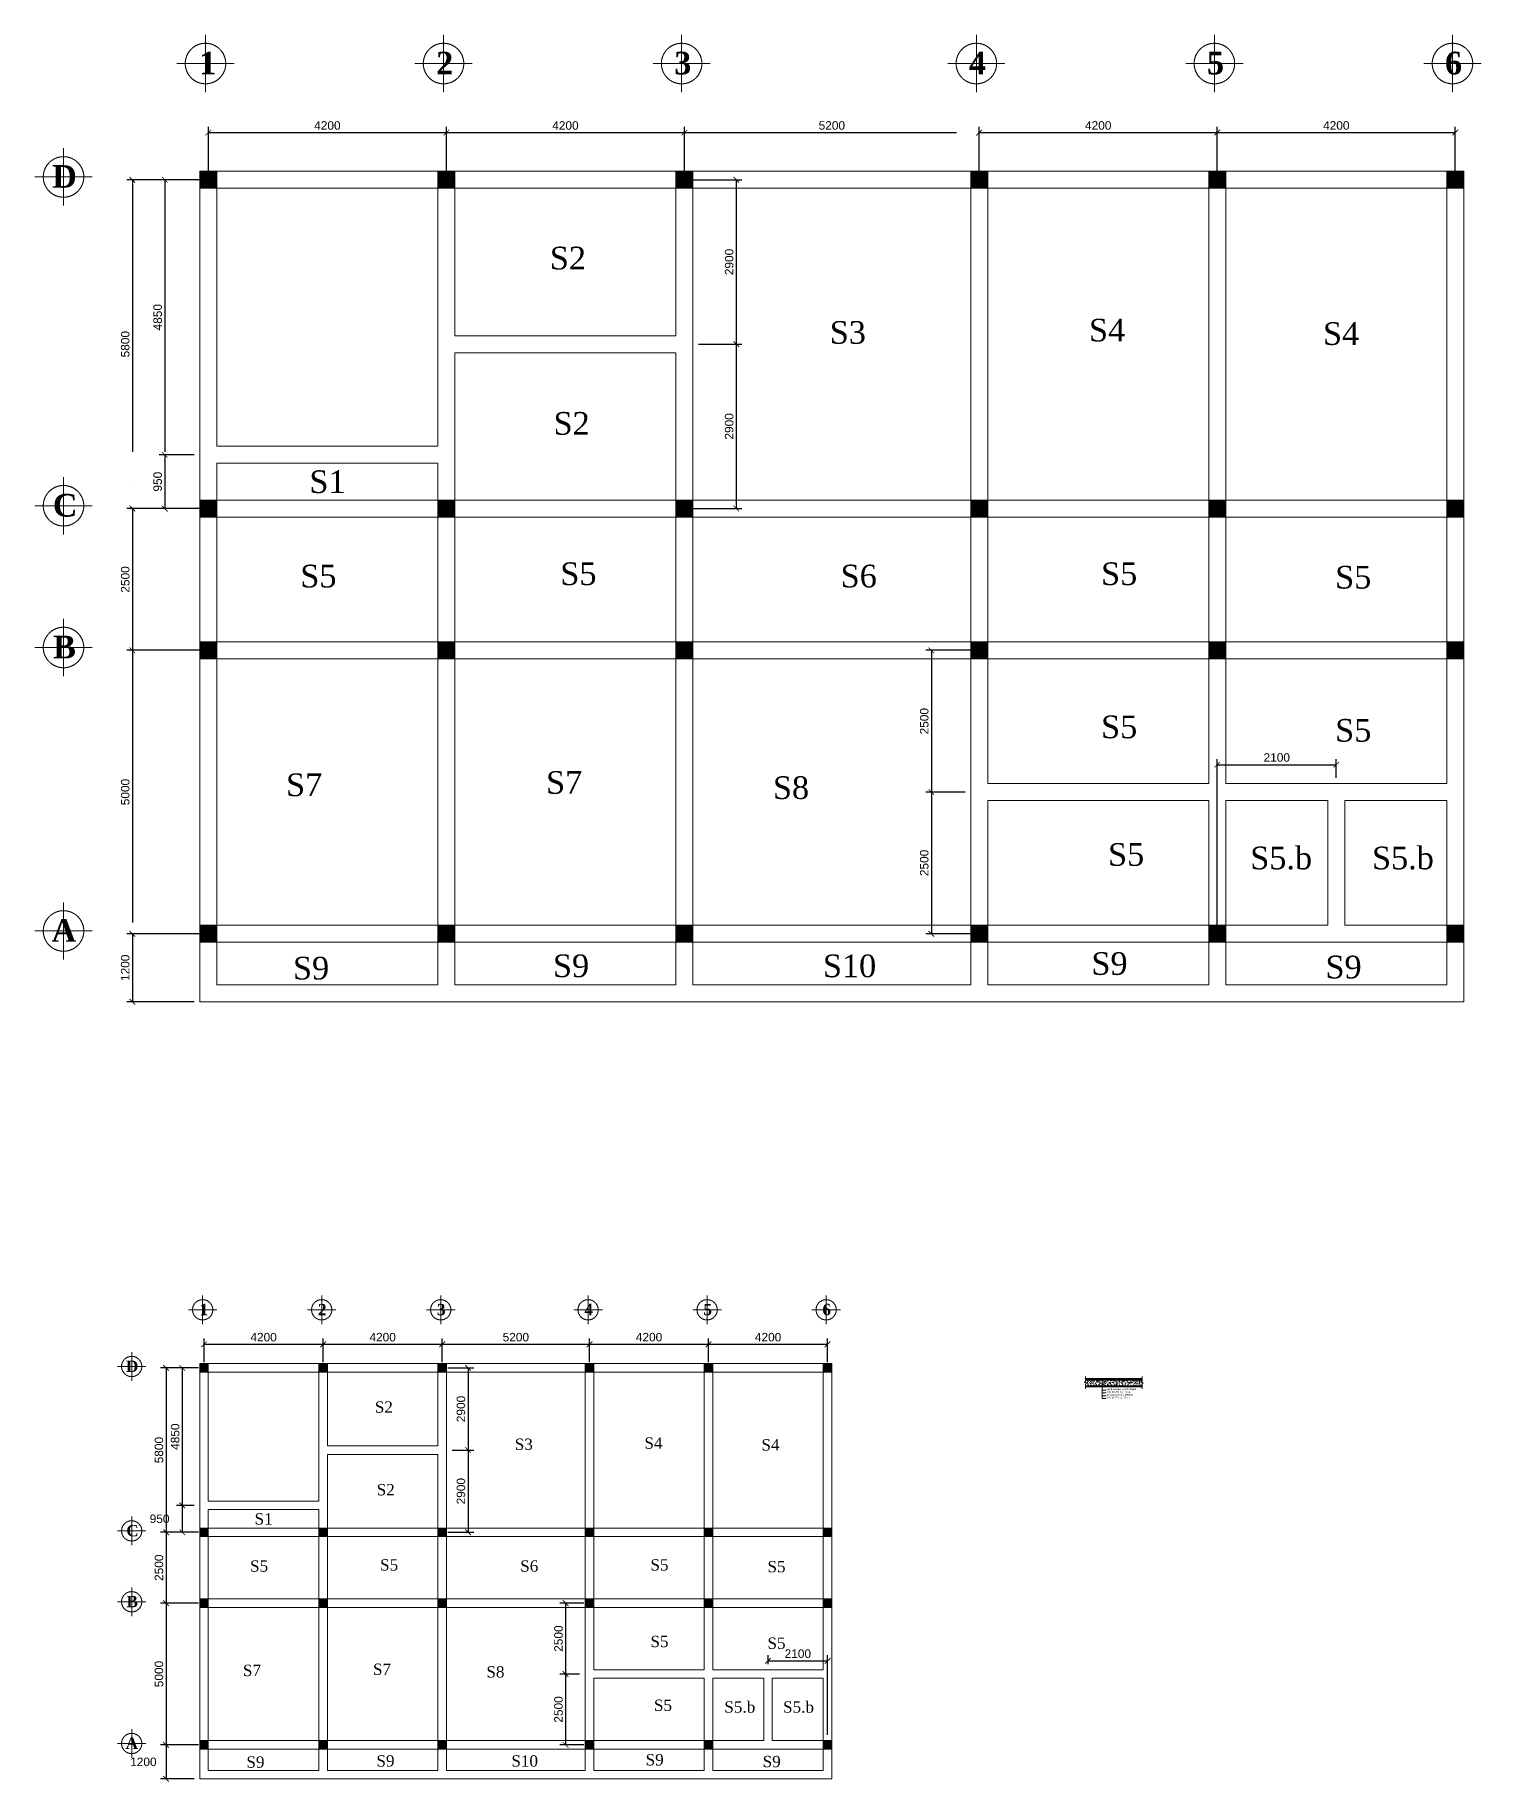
# Model space of a CAD drawing. Header units: inches. Extents: x 841 to 113868, y -38399 to 20899.
# Drawn here: x 33530 to 59043, y -10562 to 20255 of the extents above; entities that cross this region are included whole.
import ezdxf

# ---------------------------------------------------------------- set-up
doc = ezdxf.new("R2010")
doc.units = ezdxf.units.IN
doc.header["$MEASUREMENT"] = 0
doc.linetypes.add('ACAD_ISO04W100', pattern=[30, 24, -3, 0, -3])
for name, color, linetype, lineweight in [('COT', 2, 'Continuous', 13), ('HATCH', 8, 'Continuous', 5), ('KICH THUOC', 6, 'ACAD_ISO04W100', 5), ('NET DAM', 1, 'Continuous', 13), ('TEXT', 6, 'ACAD_ISO04W100', 5), ('TUONG', 1, 'Continuous', 13)]:
    doc.layers.add(name, color=color, linetype=linetype, lineweight=lineweight)
doc.layers.get('0').off()
doc.styles.get("Standard").update_dxf_attribs({"font": 'arial.ttf'})
doc.styles.add('TEXT', font='times.ttf')
doc.dimstyles.new('TL 1-200', dxfattribs={"dimscale": 100, "dimtxt": 1.5, "dimasz": 1, "dimexe": 1, "dimexo": 1, "dimgap": 0.5, "dimtad": 1, "dimtoh": 1, "dimdec": 0, "dimlfac": 2, "dimzin": 0, "dimdsep": 46, "dimtxsty": 'Standard', "dimblk": 'ARCHTICK', "dimblk1": 'ARCHTICK', "dimblk2": 'ARCHTICK', "dimcen": 6, "dimadec": 0, "dimazin": 0, "dimtfac": 1, "dimtdec": 0, "dimtofl": 0, "dimtmove": 2, "dimatfit": 3, "dimfxl": 1, "dimtolj": 1, "dimtzin": 0, "dimarcsym": 1})
doc.dimstyles.new('TL 100', dxfattribs={"dimscale": 100, "dimtxt": 1.5, "dimasz": 1, "dimexe": 1, "dimexo": 1, "dimgap": 0.5, "dimtad": 1, "dimtoh": 1, "dimdec": 0, "dimzin": 0, "dimdsep": 46, "dimtxsty": 'Standard', "dimblk": 'ARCHTICK', "dimblk1": 'ARCHTICK', "dimblk2": 'ARCHTICK', "dimcen": 6, "dimadec": 0, "dimazin": 0, "dimtfac": 1, "dimtdec": 0, "dimtofl": 0, "dimtmove": 2, "dimatfit": 3, "dimfxl": 1, "dimtolj": 1, "dimtzin": 0, "dimarcsym": 1})

msp = doc.modelspace()

# ---------------------------------------------------------------- texts
at = {"layer": 'KICH THUOC', "ltscale": 200, "attachment_point": 1, "style": 'TEXT'}
for s, width, insert, char_height in [('\\pi88.90096;{\\fTimes New Roman|b1|i0|c0|p18;1}', 389.3626, (36339.85, 19958.61), 400), ('\\pi68.38073;{\\fTimes New Roman|b1|i0|c0|p18;2}', 389.3626, (40539.85, 19958.61), 400), ('\\pi68.52524;{\\fTimes New Roman|b1|i0|c0|p18;3}', 389.3626, (44739.85, 19958.61), 400), ('\\pi66.06859;{\\fTimes New Roman|b1|i0|c0|p18;4}', 389.3626, (49939.85, 19958.61), 400), ('\\pi67.80269;{\\fTimes New Roman|b1|i0|c0|p18;5}', 389.3626, (54139.85, 19958.61), 400), ('\\pi66.64662;{\\fTimes New Roman|b1|i0|c0|p18;6}', 389.3626, (58339.85, 19958.61), 400), ('\\pi-2.71754;{\\fTimes New Roman|b1|i0|c0|p18;D}', 389.3626, (33835.35, 17958.61), 400), ('\\pi8.84315;{\\fTimes New Roman|b1|i0|c0|p18;C}', 389.3626, (33835.35, 12158.61), 400), ('\\pi13.90096;{\\fTimes New Roman|b1|i0|c0|p18;B}', 389.3626, (33835.35, 9658.61), 400), ('\\pi-13.41118;{\\fTimes New Roman|b1|i0|c0|p18;A}', 389.3626, (33835.35, 4658.61), 400), ('\\pi44.45048;{\\fTimes New Roman|b1|i0|c0|p18;1}', 194.6813, (36389.2, -2127.88), 200), ('\\pi34.19036;{\\fTimes New Roman|b1|i0|c0|p18;2}', 194.6813, (38489.2, -2127.88), 200), ('\\pi34.26262;{\\fTimes New Roman|b1|i0|c0|p18;3}', 194.6813, (40589.2, -2127.88), 200), ('\\pi33.03429;{\\fTimes New Roman|b1|i0|c0|p18;4}', 194.6813, (43189.2, -2127.88), 200), ('\\pi33.90135;{\\fTimes New Roman|b1|i0|c0|p18;5}', 194.6813, (45289.2, -2127.88), 200), ('\\pi33.32331;{\\fTimes New Roman|b1|i0|c0|p18;6}', 194.6813, (47389.2, -2127.88), 200), ('\\pi-1.35877;{\\fTimes New Roman|b1|i0|c0|p18;D}', 194.6813, (35136.95, -3127.88), 200), ('\\pi4.42158;{\\fTimes New Roman|b1|i0|c0|p18;C}', 194.6813, (35136.95, -6027.88), 200), ('\\pi6.95048;{\\fTimes New Roman|b1|i0|c0|p18;B}', 194.6813, (35136.95, -7277.88), 200), ('\\pi-6.70559;{\\fTimes New Roman|b1|i0|c0|p18;A}', 194.6813, (35136.95, -9777.88), 200)]:
    msp.add_mtext_dynamic_manual_height_columns(s, width=width, gutter_width=1, heights=[0], dxfattribs=dict(at, insert=insert, char_height=char_height))
at = {"layer": 'NET DAM', "ltscale": 200, "char_height": 30, "width": 575.3221, "attachment_point": 1, "style": 'TEXT'}
for s, insert in [('Vữa lót #50 dày 20mm', (52438.72, -3665.05)), ('Gạch ceramic 20x20x10mm', (52438.72, -3615.05)), ('Vữa tô #75 dày 15mm', (52438.72, -3765.05)), ('Bê tông B20 dày 100mm', (52438.72, -3715.05))]:
    msp.add_mtext(s, dxfattribs=dict(at, insert=insert))
at = {"layer": 'TEXT', "ltscale": 200, "attachment_point": 1, "style": 'TEXT'}
for s, width, gutter_width, insert, char_height in [('\\pi1406.12853;S2', 3374.6219, 1, (41207.61, 16519.27), 400), ('\\pi1418.3852;S3', 3374.6219, 1, (46133.9, 15207.24), 400), ('\\pi1404.10978;S4', 3374.6219, 1, (50721.22, 15248.35), 400), ('\\pi1404.10978;S4', 3374.6219, 1, (54850.76, 15187.06), 400), ('\\pi1406.12853;S2', 3374.6219, 1, (41272.78, 13603.11), 400), ('\\pi1429.92089;S1', 3374.6219, 1, (36941.98, 12574.7), 400), ('\\pi1413.33833;S5', 3374.6219, 1, (36798.25, 10909.99), 400), ('\\pi1413.33833;S5', 3374.6219, 1, (41385.57, 10951.11), 400), ('\\pi1405.26335;S6', 3374.6219, 1, (46338.63, 10909.99), 400), ('\\pi1413.33833;S5', 3374.6219, 1, (50925.95, 10951.11), 400), ('\\pi1413.33833;S5', 3374.6219, 1, (55055.49, 10889.82), 400), ('\\pi1413.33833;S5', 3374.6219, 1, (50925.95, 8249.98), 400), ('\\pi1413.33833;S5', 3374.6219, 1, (55055.49, 8188.69), 400), ('\\pi1406.99371;S7', 3374.6219, 1, (36552.57, 7228.09), 400), ('\\pi1406.99371;S7', 3374.6219, 1, (41139.89, 7269.2), 400), ('\\pi1410.887;S8', 3374.6219, 1, (45138.55, 7177.73), 400), ('\\pi1413.33833;S5', 3374.6219, 1, (51048.78, 5999.05), 400), ('\\pi1182.62456;S5.b', 3374.6219, 3374.62, (53787.69, 5937.75), 400), ('\\pi1182.62456;S5.b', 3374.6219, 3374.62, (55936.74, 5937.75), 400), ('\\pi1406.56112;S9', 3374.6219, 1, (41262.73, 4036.03), 400), ('\\pi1256.74136;S10', 3374.6219, 1, (46174.84, 4034.41), 400), ('\\pi1406.56112;S9', 3374.6219, 1, (50762.16, 4075.52), 400), ('\\pi1406.56112;S9', 3374.6219, 1, (54891.71, 4014.23), 400), ('\\pi1406.56112;S9', 3374.6219, 1, (36675.41, 3994.92), 400), ('\\pi703.06426;S2', 1687.3109, 1, (38823.08, -3847.55), 200), ('\\pi709.1926;S3', 1687.3109, 1, (41286.22, -4503.56), 200), ('\\pi702.05489;S4', 1687.3109, 1, (43579.88, -4483.01), 200), ('\\pi702.05489;S4', 1687.3109, 1, (45644.65, -4513.65), 200), ('\\pi703.06426;S2', 1687.3109, 1, (38855.66, -5305.63), 200), ('\\pi714.96044;S1', 1687.3109, 1, (36690.26, -5819.83), 200), ('\\pi706.66917;S5', 1687.3109, 1, (36618.4, -6652.18), 200), ('\\pi706.66917;S5', 1687.3109, 1, (38912.06, -6631.63), 200), ('\\pi702.63168;S6', 1687.3109, 1, (41388.59, -6652.18), 200), ('\\pi706.66917;S5', 1687.3109, 1, (43682.25, -6631.63), 200), ('\\pi706.66917;S5', 1687.3109, 1, (45747.02, -6662.27), 200), ('\\pi706.66917;S5', 1687.3109, 1, (43682.25, -7982.19), 200), ('\\pi706.66917;S5', 1687.3109, 1, (45747.02, -8012.84), 200), ('\\pi703.49685;S7', 1687.3109, 1, (36495.56, -8493.14), 200), ('\\pi703.49685;S7', 1687.3109, 1, (38789.22, -8472.58), 200), ('\\pi705.4435;S8', 1687.3109, 1, (40788.55, -8518.32), 200), ('\\pi706.66917;S5', 1687.3109, 1, (43743.66, -9107.66), 200), ('\\pi591.31228;S5.b', 1687.3109, 3374.62, (45100.95, -9138.3), 200), ('\\pi591.31228;S5.b', 1687.3109, 3374.62, (46136.55, -9138.3), 200), ('\\pi703.28056;S9', 1687.3109, 1, (36556.98, -10109.72), 200), ('\\pi703.28056;S9', 1687.3109, 1, (38850.64, -10089.17), 200), ('\\pi628.37068;S10', 1687.3109, 1, (41306.69, -10089.98), 200), ('\\pi703.28056;S9', 1687.3109, 1, (43600.35, -10069.42), 200), ('\\pi703.28056;S9', 1687.3109, 1, (45665.13, -10100.07), 200)]:
    msp.add_mtext_dynamic_manual_height_columns(s, width=width, gutter_width=gutter_width, heights=[0], dxfattribs=dict(at, insert=insert, char_height=char_height))

# ---------------------------------------------------------------- blocks, each defined once
blk = doc.blocks.new('A$C16FA33CA')
at = {"layer": 'COT', "ltscale": 200}
h = blk.add_hatch(color=256, dxfattribs=at)
h.dxf.hatch_style = 1
h.paths.add_polyline_path([(0, 0), (300, 0), (300, 300), (0, 300)])
blk.add_lwpolyline([(0, 0), (300, 0), (300, 300), (0, 300)], close=True, dxfattribs=at)
blk = doc.blocks.new('_ArchTick')
at = {"color": 0, "linetype": 'ByBlock', "const_width": 0.15}
blk.add_lwpolyline([(-0.5, -0.5), (0.5, 0.5)], dxfattribs=at)
blk = doc.blocks.new('*D17')
at = {"layer": 'KICH THUOC', "color": 0, "lineweight": -2, "ltscale": 200, "transparency": 16777216}
for p, q in [((36589, 17800), (36589, 18632)), ((36589, 18532), (40789, 18532)), ((40789, 17800), (40789, 18632))]:
    blk.add_line(p, q, dxfattribs=at)
at = {"layer": 'KICH THUOC', "color": 0, "lineweight": -2, "transparency": 16777216, "xscale": 100, "yscale": 100, "zscale": 100, "rotation": 180}
blk.add_blockref('_ArchTick', (36589, 18532), dxfattribs=at)
at = {"layer": 'KICH THUOC', "color": 0, "lineweight": -2, "transparency": 16777216, "xscale": 100, "yscale": 100, "zscale": 100}
blk.add_blockref('_ArchTick', (40789, 18532), dxfattribs=at)
at = {"layer": 'KICH THUOC', "color": 0, "ltscale": 200, "transparency": 16777216, "insert": (38689, 18657), "char_height": 150, "attachment_point": 5}
blk.add_mtext('\\A1;4200', dxfattribs=at)
blk = doc.blocks.new('*D18')
at = {"layer": 'KICH THUOC', "color": 0, "lineweight": -2, "ltscale": 200, "transparency": 16777216}
for p, q in [((40789, 17800), (40789, 18632)), ((40789, 18532), (44989, 18532)), ((44989, 17800), (44989, 18632))]:
    blk.add_line(p, q, dxfattribs=at)
at = {"layer": 'KICH THUOC', "color": 0, "lineweight": -2, "transparency": 16777216, "xscale": 100, "yscale": 100, "zscale": 100, "rotation": 180}
blk.add_blockref('_ArchTick', (40789, 18532), dxfattribs=at)
at = {"layer": 'KICH THUOC', "color": 0, "lineweight": -2, "transparency": 16777216, "xscale": 100, "yscale": 100, "zscale": 100}
blk.add_blockref('_ArchTick', (44989, 18532), dxfattribs=at)
at = {"layer": 'KICH THUOC', "color": 0, "ltscale": 200, "transparency": 16777216, "insert": (42889, 18657), "char_height": 150, "attachment_point": 5}
blk.add_mtext('\\A1;4200', dxfattribs=at)
blk = doc.blocks.new('*D19')
at = {"layer": 'KICH THUOC', "color": 0, "lineweight": -2, "ltscale": 200, "transparency": 16777216}
for p, q in [((44989, 17800), (44989, 18632)), ((44989, 18532), (50189, 18532)), ((50189, 17800), (50189, 18632))]:
    blk.add_line(p, q, dxfattribs=at)
at = {"layer": 'KICH THUOC', "color": 0, "lineweight": -2, "transparency": 16777216, "xscale": 100, "yscale": 100, "zscale": 100, "rotation": 180}
blk.add_blockref('_ArchTick', (44989, 18532), dxfattribs=at)
at = {"layer": 'KICH THUOC', "color": 0, "lineweight": -2, "transparency": 16777216, "xscale": 100, "yscale": 100, "zscale": 100}
blk.add_blockref('_ArchTick', (50189, 18532), dxfattribs=at)
at = {"layer": 'KICH THUOC', "color": 0, "ltscale": 200, "transparency": 16777216, "insert": (47589, 18657), "char_height": 150, "attachment_point": 5}
blk.add_mtext('\\A1;5200', dxfattribs=at)
blk = doc.blocks.new('*D20')
at = {"layer": 'KICH THUOC', "color": 0, "lineweight": -2, "ltscale": 200, "transparency": 16777216}
for p, q in [((50189, 17800), (50189, 18632)), ((50189, 18532), (54389, 18532)), ((54389, 17800), (54389, 18632))]:
    blk.add_line(p, q, dxfattribs=at)
at = {"layer": 'KICH THUOC', "color": 0, "lineweight": -2, "transparency": 16777216, "xscale": 100, "yscale": 100, "zscale": 100, "rotation": 180}
blk.add_blockref('_ArchTick', (50189, 18532), dxfattribs=at)
at = {"layer": 'KICH THUOC', "color": 0, "lineweight": -2, "transparency": 16777216, "xscale": 100, "yscale": 100, "zscale": 100}
blk.add_blockref('_ArchTick', (54389, 18532), dxfattribs=at)
at = {"layer": 'KICH THUOC', "color": 0, "ltscale": 200, "transparency": 16777216, "insert": (52289, 18657), "char_height": 150, "attachment_point": 5}
blk.add_mtext('\\A1;4200', dxfattribs=at)
blk = doc.blocks.new('*D21')
at = {"layer": 'KICH THUOC', "color": 0, "lineweight": -2, "ltscale": 200, "transparency": 16777216}
for p, q in [((54389, 17800), (54389, 18632)), ((54389, 18532), (58589, 18532)), ((58589, 17800), (58589, 18632))]:
    blk.add_line(p, q, dxfattribs=at)
at = {"layer": 'KICH THUOC', "color": 0, "lineweight": -2, "transparency": 16777216, "xscale": 100, "yscale": 100, "zscale": 100, "rotation": 180}
blk.add_blockref('_ArchTick', (54389, 18532), dxfattribs=at)
at = {"layer": 'KICH THUOC', "color": 0, "lineweight": -2, "transparency": 16777216, "xscale": 100, "yscale": 100, "zscale": 100}
blk.add_blockref('_ArchTick', (58589, 18532), dxfattribs=at)
at = {"layer": 'KICH THUOC', "color": 0, "ltscale": 200, "transparency": 16777216, "insert": (56489, 18657), "char_height": 150, "attachment_point": 5}
blk.add_mtext('\\A1;4200', dxfattribs=at)
blk = doc.blocks.new('*D22')
at = {"layer": 'KICH THUOC', "color": 0, "lineweight": -2, "ltscale": 200, "transparency": 16777216}
for p, q in [((36489, 17700), (35148, 17700)), ((35248, 17700), (35248, 11900)), ((36489, 11900), (35148, 11900))]:
    blk.add_line(p, q, dxfattribs=at)
at = {"layer": 'KICH THUOC', "color": 0, "lineweight": -2, "transparency": 16777216, "xscale": 100, "yscale": 100, "zscale": 100}
for p, rotation in [((35248, 17700), 90), ((35248, 11900), 270)]:
    blk.add_blockref('_ArchTick', p, dxfattribs=dict(at, rotation=rotation))
at = {"layer": 'KICH THUOC', "color": 0, "ltscale": 200, "transparency": 16777216, "insert": (35123, 14800), "char_height": 150, "attachment_point": 5, "rotation": 90}
blk.add_mtext('\\A1;5800', dxfattribs=at)
blk = doc.blocks.new('*D23')
at = {"layer": 'KICH THUOC', "color": 0, "lineweight": -2, "ltscale": 200, "transparency": 16777216}
for p, q in [((36489, 11900), (35148, 11900)), ((35248, 11900), (35248, 9400)), ((36489, 9400), (35148, 9400))]:
    blk.add_line(p, q, dxfattribs=at)
at = {"layer": 'KICH THUOC', "color": 0, "lineweight": -2, "transparency": 16777216, "xscale": 100, "yscale": 100, "zscale": 100}
for p, rotation in [((35248, 11900), 90), ((35248, 9400), 270)]:
    blk.add_blockref('_ArchTick', p, dxfattribs=dict(at, rotation=rotation))
at = {"layer": 'KICH THUOC', "color": 0, "ltscale": 200, "transparency": 16777216, "insert": (35123, 10650), "char_height": 150, "attachment_point": 5, "rotation": 90}
blk.add_mtext('\\A1;2500', dxfattribs=at)
blk = doc.blocks.new('*D24')
at = {"layer": 'KICH THUOC', "color": 0, "lineweight": -2, "ltscale": 200, "transparency": 16777216}
for p, q in [((36489, 9400), (35148, 9400)), ((35248, 9400), (35248, 4400)), ((36489, 4400), (35148, 4400))]:
    blk.add_line(p, q, dxfattribs=at)
at = {"layer": 'KICH THUOC', "color": 0, "lineweight": -2, "transparency": 16777216, "xscale": 100, "yscale": 100, "zscale": 100}
for p, rotation in [((35248, 9400), 90), ((35248, 4400), 270)]:
    blk.add_blockref('_ArchTick', p, dxfattribs=dict(at, rotation=rotation))
at = {"layer": 'KICH THUOC', "color": 0, "ltscale": 200, "transparency": 16777216, "insert": (35123, 6900), "char_height": 150, "attachment_point": 5, "rotation": 90}
blk.add_mtext('\\A1;5000', dxfattribs=at)
blk = doc.blocks.new('*D25')
at = {"layer": 'KICH THUOC', "color": 0, "lineweight": -2, "ltscale": 200, "transparency": 16777216}
for p, q in [((36489, 4400), (35148, 4400)), ((35248, 4400), (35248, 3200)), ((36339, 3200), (35148, 3200))]:
    blk.add_line(p, q, dxfattribs=at)
at = {"layer": 'KICH THUOC', "color": 0, "lineweight": -2, "transparency": 16777216, "xscale": 100, "yscale": 100, "zscale": 100}
for p, rotation in [((35248, 4400), 90), ((35248, 3200), 270)]:
    blk.add_blockref('_ArchTick', p, dxfattribs=dict(at, rotation=rotation))
at = {"layer": 'KICH THUOC', "color": 0, "ltscale": 200, "transparency": 16777216, "insert": (35123, 3800), "char_height": 150, "attachment_point": 5, "rotation": 90}
blk.add_mtext('\\A1;1200', dxfattribs=at)
blk = doc.blocks.new('*D26')
at = {"layer": 'KICH THUOC', "color": 0, "lineweight": -2, "ltscale": 200, "transparency": 16777216}
for p, q in [((36489, 17700), (35720, 17700)), ((35820, 17700), (35820, 12850)), ((36339, 12850), (35720, 12850))]:
    blk.add_line(p, q, dxfattribs=at)
at = {"layer": 'KICH THUOC', "color": 0, "lineweight": -2, "transparency": 16777216, "xscale": 100, "yscale": 100, "zscale": 100}
for p, rotation in [((35820, 17700), 90), ((35820, 12850), 270)]:
    blk.add_blockref('_ArchTick', p, dxfattribs=dict(at, rotation=rotation))
at = {"layer": 'KICH THUOC', "color": 0, "ltscale": 200, "transparency": 16777216, "insert": (35695, 15275), "char_height": 150, "attachment_point": 5, "rotation": 90}
blk.add_mtext('\\A1;4850', dxfattribs=at)
blk = doc.blocks.new('*D27')
at = {"layer": 'KICH THUOC', "color": 0, "lineweight": -2, "ltscale": 200, "transparency": 16777216}
for p, q in [((36339, 12850), (35720, 12850)), ((35820, 12850), (35820, 11900)), ((36489, 11900), (35720, 11900))]:
    blk.add_line(p, q, dxfattribs=at)
at = {"layer": 'KICH THUOC', "color": 0, "lineweight": -2, "transparency": 16777216, "xscale": 100, "yscale": 100, "zscale": 100}
for p, rotation in [((35820, 12850), 90), ((35820, 11900), 270)]:
    blk.add_blockref('_ArchTick', p, dxfattribs=dict(at, rotation=rotation))
at = {"layer": 'KICH THUOC', "color": 0, "ltscale": 200, "transparency": 16777216, "insert": (35695, 12375), "char_height": 150, "attachment_point": 5, "rotation": 90}
blk.add_mtext('\\A1;950', dxfattribs=at)
blk = doc.blocks.new('*D28')
at = {"layer": 'KICH THUOC', "color": 0, "lineweight": -2, "ltscale": 200, "transparency": 16777216}
for p, q in [((45089, 17700), (46003, 17700)), ((45903, 17700), (45903, 14800)), ((45239, 14800), (46003, 14800))]:
    blk.add_line(p, q, dxfattribs=at)
at = {"layer": 'KICH THUOC', "color": 0, "lineweight": -2, "transparency": 16777216, "xscale": 100, "yscale": 100, "zscale": 100}
for p, rotation in [((45903, 17700), 90), ((45903, 14800), 270)]:
    blk.add_blockref('_ArchTick', p, dxfattribs=dict(at, rotation=rotation))
at = {"layer": 'KICH THUOC', "color": 0, "ltscale": 200, "transparency": 16777216, "insert": (45778, 16250), "char_height": 150, "attachment_point": 5, "rotation": 90}
blk.add_mtext('\\A1;2900', dxfattribs=at)
blk = doc.blocks.new('*D29')
at = {"layer": 'KICH THUOC', "color": 0, "lineweight": -2, "ltscale": 200, "transparency": 16777216}
for p, q in [((45239, 14800), (46003, 14800)), ((45903, 14800), (45903, 11900)), ((45089, 11900), (46003, 11900))]:
    blk.add_line(p, q, dxfattribs=at)
at = {"layer": 'KICH THUOC', "color": 0, "lineweight": -2, "transparency": 16777216, "xscale": 100, "yscale": 100, "zscale": 100}
for p, rotation in [((45903, 14800), 90), ((45903, 11900), 270)]:
    blk.add_blockref('_ArchTick', p, dxfattribs=dict(at, rotation=rotation))
at = {"layer": 'KICH THUOC', "color": 0, "ltscale": 200, "transparency": 16777216, "insert": (45778, 13350), "char_height": 150, "attachment_point": 5, "rotation": 90}
blk.add_mtext('\\A1;2900', dxfattribs=at)
blk = doc.blocks.new('*D30')
at = {"layer": 'KICH THUOC', "color": 0, "lineweight": -2, "ltscale": 200, "transparency": 16777216}
for p, q in [((50089, 9400), (49245, 9400)), ((49345, 9400), (49345, 6900)), ((49939, 6900), (49245, 6900))]:
    blk.add_line(p, q, dxfattribs=at)
at = {"layer": 'KICH THUOC', "color": 0, "lineweight": -2, "transparency": 16777216, "xscale": 100, "yscale": 100, "zscale": 100}
for p, rotation in [((49345, 9400), 90), ((49345, 6900), 270)]:
    blk.add_blockref('_ArchTick', p, dxfattribs=dict(at, rotation=rotation))
at = {"layer": 'KICH THUOC', "color": 0, "ltscale": 200, "transparency": 16777216, "insert": (49220, 8150), "char_height": 150, "attachment_point": 5, "rotation": 90}
blk.add_mtext('\\A1;2500', dxfattribs=at)
blk = doc.blocks.new('*D31')
at = {"layer": 'KICH THUOC', "color": 0, "lineweight": -2, "ltscale": 200, "transparency": 16777216}
for p, q in [((49939, 6900), (49245, 6900)), ((49345, 6900), (49345, 4400)), ((50089, 4400), (49245, 4400))]:
    blk.add_line(p, q, dxfattribs=at)
at = {"layer": 'KICH THUOC', "color": 0, "lineweight": -2, "transparency": 16777216, "xscale": 100, "yscale": 100, "zscale": 100}
for p, rotation in [((49345, 6900), 90), ((49345, 4400), 270)]:
    blk.add_blockref('_ArchTick', p, dxfattribs=dict(at, rotation=rotation))
at = {"layer": 'KICH THUOC', "color": 0, "ltscale": 200, "transparency": 16777216, "insert": (49220, 5650), "char_height": 150, "attachment_point": 5, "rotation": 90}
blk.add_mtext('\\A1;2500', dxfattribs=at)
blk = doc.blocks.new('*D32')
at = {"layer": 'KICH THUOC', "color": 0, "lineweight": -2, "ltscale": 200, "transparency": 16777216}
for p, q in [((36514, -3157), (36514, -2741)), ((38614, -3157), (38614, -2741)), ((36514, -2841), (38614, -2841))]:
    blk.add_line(p, q, dxfattribs=at)
at = {"layer": 'KICH THUOC', "color": 0, "lineweight": -2, "transparency": 16777216, "xscale": 100, "yscale": 100, "zscale": 100, "rotation": 180}
blk.add_blockref('_ArchTick', (36514, -2841), dxfattribs=at)
at = {"layer": 'KICH THUOC', "color": 0, "lineweight": -2, "transparency": 16777216, "xscale": 100, "yscale": 100, "zscale": 100}
blk.add_blockref('_ArchTick', (38614, -2841), dxfattribs=at)
at = {"layer": 'KICH THUOC', "color": 0, "ltscale": 200, "transparency": 16777216, "insert": (37564, -2716), "char_height": 150, "attachment_point": 5}
blk.add_mtext('\\A1;4200', dxfattribs=at)
blk = doc.blocks.new('*D33')
at = {"layer": 'KICH THUOC', "color": 0, "lineweight": -2, "ltscale": 200, "transparency": 16777216}
for p, q in [((38614, -3157), (38614, -2741)), ((40714, -3157), (40714, -2741)), ((38614, -2841), (40714, -2841))]:
    blk.add_line(p, q, dxfattribs=at)
at = {"layer": 'KICH THUOC', "color": 0, "lineweight": -2, "transparency": 16777216, "xscale": 100, "yscale": 100, "zscale": 100, "rotation": 180}
blk.add_blockref('_ArchTick', (38614, -2841), dxfattribs=at)
at = {"layer": 'KICH THUOC', "color": 0, "lineweight": -2, "transparency": 16777216, "xscale": 100, "yscale": 100, "zscale": 100}
blk.add_blockref('_ArchTick', (40714, -2841), dxfattribs=at)
at = {"layer": 'KICH THUOC', "color": 0, "ltscale": 200, "transparency": 16777216, "insert": (39664, -2716), "char_height": 150, "attachment_point": 5}
blk.add_mtext('\\A1;4200', dxfattribs=at)
blk = doc.blocks.new('*D34')
at = {"layer": 'KICH THUOC', "color": 0, "lineweight": -2, "ltscale": 200, "transparency": 16777216}
for p, q in [((40714, -3157), (40714, -2741)), ((43314, -3157), (43314, -2741)), ((40714, -2841), (43314, -2841))]:
    blk.add_line(p, q, dxfattribs=at)
at = {"layer": 'KICH THUOC', "color": 0, "lineweight": -2, "transparency": 16777216, "xscale": 100, "yscale": 100, "zscale": 100, "rotation": 180}
blk.add_blockref('_ArchTick', (40714, -2841), dxfattribs=at)
at = {"layer": 'KICH THUOC', "color": 0, "lineweight": -2, "transparency": 16777216, "xscale": 100, "yscale": 100, "zscale": 100}
blk.add_blockref('_ArchTick', (43314, -2841), dxfattribs=at)
at = {"layer": 'KICH THUOC', "color": 0, "ltscale": 200, "transparency": 16777216, "insert": (42014, -2716), "char_height": 150, "attachment_point": 5}
blk.add_mtext('\\A1;5200', dxfattribs=at)
blk = doc.blocks.new('*D35')
at = {"layer": 'KICH THUOC', "color": 0, "lineweight": -2, "ltscale": 200, "transparency": 16777216}
for p, q in [((43314, -3157), (43314, -2741)), ((45414, -3157), (45414, -2741)), ((43314, -2841), (45414, -2841))]:
    blk.add_line(p, q, dxfattribs=at)
at = {"layer": 'KICH THUOC', "color": 0, "lineweight": -2, "transparency": 16777216, "xscale": 100, "yscale": 100, "zscale": 100, "rotation": 180}
blk.add_blockref('_ArchTick', (43314, -2841), dxfattribs=at)
at = {"layer": 'KICH THUOC', "color": 0, "lineweight": -2, "transparency": 16777216, "xscale": 100, "yscale": 100, "zscale": 100}
blk.add_blockref('_ArchTick', (45414, -2841), dxfattribs=at)
at = {"layer": 'KICH THUOC', "color": 0, "ltscale": 200, "transparency": 16777216, "insert": (44364, -2716), "char_height": 150, "attachment_point": 5}
blk.add_mtext('\\A1;4200', dxfattribs=at)
blk = doc.blocks.new('*D36')
at = {"layer": 'KICH THUOC', "color": 0, "lineweight": -2, "ltscale": 200, "transparency": 16777216}
for p, q in [((45414, -3157), (45414, -2741)), ((47514, -3157), (47514, -2741)), ((45414, -2841), (47514, -2841))]:
    blk.add_line(p, q, dxfattribs=at)
at = {"layer": 'KICH THUOC', "color": 0, "lineweight": -2, "transparency": 16777216, "xscale": 100, "yscale": 100, "zscale": 100, "rotation": 180}
blk.add_blockref('_ArchTick', (45414, -2841), dxfattribs=at)
at = {"layer": 'KICH THUOC', "color": 0, "lineweight": -2, "transparency": 16777216, "xscale": 100, "yscale": 100, "zscale": 100}
blk.add_blockref('_ArchTick', (47514, -2841), dxfattribs=at)
at = {"layer": 'KICH THUOC', "color": 0, "ltscale": 200, "transparency": 16777216, "insert": (46464, -2716), "char_height": 150, "attachment_point": 5}
blk.add_mtext('\\A1;4200', dxfattribs=at)
blk = doc.blocks.new('*D37')
at = {"layer": 'KICH THUOC', "color": 0, "lineweight": -2, "ltscale": 200, "transparency": 16777216}
for p, q in [((36414, -3257), (35743, -3257)), ((35843, -3257), (35843, -6157)), ((36414, -6157), (35743, -6157))]:
    blk.add_line(p, q, dxfattribs=at)
at = {"layer": 'KICH THUOC', "color": 0, "lineweight": -2, "transparency": 16777216, "xscale": 100, "yscale": 100, "zscale": 100}
for p, rotation in [((35843, -3257), 90), ((35843, -6157), 270)]:
    blk.add_blockref('_ArchTick', p, dxfattribs=dict(at, rotation=rotation))
at = {"layer": 'KICH THUOC', "color": 0, "ltscale": 200, "transparency": 16777216, "insert": (35718, -4707), "char_height": 150, "attachment_point": 5, "rotation": 90}
blk.add_mtext('\\A1;5800', dxfattribs=at)
blk = doc.blocks.new('*D38')
at = {"layer": 'KICH THUOC', "color": 0, "lineweight": -2, "ltscale": 200, "transparency": 16777216}
for p, q in [((36414, -6157), (35743, -6157)), ((35843, -6157), (35843, -7407)), ((36414, -7407), (35743, -7407))]:
    blk.add_line(p, q, dxfattribs=at)
at = {"layer": 'KICH THUOC', "color": 0, "lineweight": -2, "transparency": 16777216, "xscale": 100, "yscale": 100, "zscale": 100}
for p, rotation in [((35843, -6157), 90), ((35843, -7407), 270)]:
    blk.add_blockref('_ArchTick', p, dxfattribs=dict(at, rotation=rotation))
at = {"layer": 'KICH THUOC', "color": 0, "ltscale": 200, "transparency": 16777216, "insert": (35718, -6782), "char_height": 150, "attachment_point": 5, "rotation": 90}
blk.add_mtext('\\A1;2500', dxfattribs=at)
blk = doc.blocks.new('*D39')
at = {"layer": 'KICH THUOC', "color": 0, "lineweight": -2, "ltscale": 200, "transparency": 16777216}
for p, q in [((36414, -7407), (35743, -7407)), ((35843, -7407), (35843, -9907)), ((36414, -9907), (35743, -9907))]:
    blk.add_line(p, q, dxfattribs=at)
at = {"layer": 'KICH THUOC', "color": 0, "lineweight": -2, "transparency": 16777216, "xscale": 100, "yscale": 100, "zscale": 100}
for p, rotation in [((35843, -7407), 90), ((35843, -9907), 270)]:
    blk.add_blockref('_ArchTick', p, dxfattribs=dict(at, rotation=rotation))
at = {"layer": 'KICH THUOC', "color": 0, "ltscale": 200, "transparency": 16777216, "insert": (35718, -8657), "char_height": 150, "attachment_point": 5, "rotation": 90}
blk.add_mtext('\\A1;5000', dxfattribs=at)
blk = doc.blocks.new('*D40')
at = {"layer": 'KICH THUOC', "color": 0, "lineweight": -2, "ltscale": 200, "transparency": 16777216}
for p, q in [((36414, -9907), (35743, -9907)), ((35843, -9907), (35843, -10507)), ((36339, -10507), (35743, -10507))]:
    blk.add_line(p, q, dxfattribs=at)
at = {"layer": 'KICH THUOC', "color": 0, "lineweight": -2, "transparency": 16777216, "xscale": 100, "yscale": 100, "zscale": 100}
for p, rotation in [((35843, -9907), 90), ((35843, -10507), 270)]:
    blk.add_blockref('_ArchTick', p, dxfattribs=dict(at, rotation=rotation))
at = {"layer": 'KICH THUOC', "color": 0, "ltscale": 200, "transparency": 16777216, "insert": (35443, -10207), "char_height": 150, "attachment_point": 5}
blk.add_mtext('\\A1;1200', dxfattribs=at)
blk = doc.blocks.new('*D41')
at = {"layer": 'KICH THUOC', "color": 0, "lineweight": -2, "ltscale": 200, "transparency": 16777216}
for p, q in [((36414, -3257), (36029, -3257)), ((36129, -3257), (36129, -5682)), ((36339, -5682), (36029, -5682))]:
    blk.add_line(p, q, dxfattribs=at)
at = {"layer": 'KICH THUOC', "color": 0, "lineweight": -2, "transparency": 16777216, "xscale": 100, "yscale": 100, "zscale": 100}
for p, rotation in [((36129, -3257), 90), ((36129, -5682), 270)]:
    blk.add_blockref('_ArchTick', p, dxfattribs=dict(at, rotation=rotation))
at = {"layer": 'KICH THUOC', "color": 0, "ltscale": 200, "transparency": 16777216, "insert": (36004, -4470), "char_height": 150, "attachment_point": 5, "rotation": 90}
blk.add_mtext('\\A1;4850', dxfattribs=at)
blk = doc.blocks.new('*D42')
at = {"layer": 'KICH THUOC', "color": 0, "lineweight": -2, "ltscale": 200, "transparency": 16777216}
for p, q in [((36339, -5682), (36029, -5682)), ((36129, -5682), (36129, -6157)), ((36414, -6157), (36029, -6157))]:
    blk.add_line(p, q, dxfattribs=at)
at = {"layer": 'KICH THUOC', "color": 0, "lineweight": -2, "transparency": 16777216, "xscale": 100, "yscale": 100, "zscale": 100}
for p, rotation in [((36129, -5682), 90), ((36129, -6157), 270)]:
    blk.add_blockref('_ArchTick', p, dxfattribs=dict(at, rotation=rotation))
at = {"layer": 'KICH THUOC', "color": 0, "ltscale": 200, "transparency": 16777216, "insert": (35729, -5920), "char_height": 150, "attachment_point": 5}
blk.add_mtext('\\A1;950', dxfattribs=at)
blk = doc.blocks.new('*D43')
at = {"layer": 'KICH THUOC', "color": 0, "lineweight": -2, "ltscale": 200, "transparency": 16777216}
for p, q in [((40814, -3257), (41271, -3257)), ((41171, -3257), (41171, -4707)), ((40889, -4707), (41271, -4707))]:
    blk.add_line(p, q, dxfattribs=at)
at = {"layer": 'KICH THUOC', "color": 0, "lineweight": -2, "transparency": 16777216, "xscale": 100, "yscale": 100, "zscale": 100}
for p, rotation in [((41171, -3257), 90), ((41171, -4707), 270)]:
    blk.add_blockref('_ArchTick', p, dxfattribs=dict(at, rotation=rotation))
at = {"layer": 'KICH THUOC', "color": 0, "ltscale": 200, "transparency": 16777216, "insert": (41046, -3982), "char_height": 150, "attachment_point": 5, "rotation": 90}
blk.add_mtext('\\A1;2900', dxfattribs=at)
blk = doc.blocks.new('*D44')
at = {"layer": 'KICH THUOC', "color": 0, "lineweight": -2, "ltscale": 200, "transparency": 16777216}
for p, q in [((40889, -4707), (41271, -4707)), ((41171, -4707), (41171, -6157)), ((40814, -6157), (41271, -6157))]:
    blk.add_line(p, q, dxfattribs=at)
at = {"layer": 'KICH THUOC', "color": 0, "lineweight": -2, "transparency": 16777216, "xscale": 100, "yscale": 100, "zscale": 100}
for p, rotation in [((41171, -4707), 90), ((41171, -6157), 270)]:
    blk.add_blockref('_ArchTick', p, dxfattribs=dict(at, rotation=rotation))
at = {"layer": 'KICH THUOC', "color": 0, "ltscale": 200, "transparency": 16777216, "insert": (41046, -5432), "char_height": 150, "attachment_point": 5, "rotation": 90}
blk.add_mtext('\\A1;2900', dxfattribs=at)
blk = doc.blocks.new('*D45')
at = {"layer": 'KICH THUOC', "color": 0, "lineweight": -2, "ltscale": 200, "transparency": 16777216}
for p, q in [((43214, -7407), (42792, -7407)), ((42892, -7407), (42892, -8657)), ((43139, -8657), (42792, -8657))]:
    blk.add_line(p, q, dxfattribs=at)
at = {"layer": 'KICH THUOC', "color": 0, "lineweight": -2, "transparency": 16777216, "xscale": 100, "yscale": 100, "zscale": 100}
for p, rotation in [((42892, -7407), 90), ((42892, -8657), 270)]:
    blk.add_blockref('_ArchTick', p, dxfattribs=dict(at, rotation=rotation))
at = {"layer": 'KICH THUOC', "color": 0, "ltscale": 200, "transparency": 16777216, "insert": (42767, -8032), "char_height": 150, "attachment_point": 5, "rotation": 90}
blk.add_mtext('\\A1;2500', dxfattribs=at)
blk = doc.blocks.new('*D46')
at = {"layer": 'KICH THUOC', "color": 0, "lineweight": -2, "ltscale": 200, "transparency": 16777216}
for p, q in [((43139, -8657), (42792, -8657)), ((42892, -8657), (42892, -9907)), ((43214, -9907), (42792, -9907))]:
    blk.add_line(p, q, dxfattribs=at)
at = {"layer": 'KICH THUOC', "color": 0, "lineweight": -2, "transparency": 16777216, "xscale": 100, "yscale": 100, "zscale": 100}
for p, rotation in [((42892, -8657), 90), ((42892, -9907), 270)]:
    blk.add_blockref('_ArchTick', p, dxfattribs=dict(at, rotation=rotation))
at = {"layer": 'KICH THUOC', "color": 0, "ltscale": 200, "transparency": 16777216, "insert": (42767, -9282), "char_height": 150, "attachment_point": 5, "rotation": 90}
blk.add_mtext('\\A1;2500', dxfattribs=at)
blk = doc.blocks.new('*D47')
at = {"layer": 'KICH THUOC', "color": 0, "lineweight": -2, "ltscale": 200, "transparency": 16777216}
for p, q in [((54389, 4500), (54389, 7482)), ((56489, 7150), (56489, 7482)), ((54389, 7382), (56489, 7382))]:
    blk.add_line(p, q, dxfattribs=at)
at = {"layer": 'KICH THUOC', "color": 0, "lineweight": -2, "ltscale": 200, "transparency": 16777216, "xscale": 100, "yscale": 100, "zscale": 100, "rotation": 180}
blk.add_blockref('_ArchTick', (54389, 7382), dxfattribs=at)
at = {"layer": 'KICH THUOC', "color": 0, "lineweight": -2, "ltscale": 200, "transparency": 16777216, "xscale": 100, "yscale": 100, "zscale": 100}
blk.add_blockref('_ArchTick', (56489, 7382), dxfattribs=at)
at = {"layer": 'KICH THUOC', "color": 0, "ltscale": 200, "transparency": 16777216, "insert": (55439, 7509), "char_height": 150, "attachment_point": 5}
blk.add_mtext('\\A1;2100', dxfattribs=at)
blk = doc.blocks.new('*D82')
at = {"layer": 'KICH THUOC', "color": 0, "lineweight": -2, "ltscale": 200}
for p, q in [((46464, -8482), (46464, -8324)), ((46464, -8424), (47514, -8424)), ((47514, -9732), (47514, -8324))]:
    blk.add_line(p, q, dxfattribs=at)
at = {"layer": 'KICH THUOC', "color": 0, "lineweight": -2, "ltscale": 200, "xscale": 100, "yscale": 100, "zscale": 100, "rotation": 180}
blk.add_blockref('_ArchTick', (46464, -8424), dxfattribs=at)
at = {"layer": 'KICH THUOC', "color": 0, "lineweight": -2, "ltscale": 200, "xscale": 100, "yscale": 100, "zscale": 100}
blk.add_blockref('_ArchTick', (47514, -8424), dxfattribs=at)
at = {"layer": 'KICH THUOC', "color": 0, "ltscale": 200, "insert": (46989, -8298), "char_height": 150, "attachment_point": 5}
blk.add_mtext('\\A1;2100', dxfattribs=at)

# ---------------------------------------------------------------- dimensions: what is measured, and where the dimension line sits
at = {"layer": 'KICH THUOC', "ltscale": 200}
for base, p1, p2, dimstyle, picture, middle in [((40788.55, 18532.21), (36588.55, 17700), (40788.55, 17700), 'TL 100', '*D17', (38688.55, 18657.21)), ((44988.55, 18532.21), (40788.55, 17700), (44988.55, 17700), 'TL 100', '*D18', (42888.55, 18657.21)), ((50188.55, 18532.21), (44988.55, 17700), (50188.55, 17700), 'TL 100', '*D19', (47588.55, 18657.21)), ((54388.55, 18532.21), (50188.55, 17700), (54388.55, 17700), 'TL 100', '*D20', (52288.55, 18657.21)), ((58588.55, 18532.21), (54388.55, 17700), (58588.55, 17700), 'TL 100', '*D21', (56488.55, 18657.21)), ((56488.55, 7382.06), (54388.55, 4400), (56488.55, 7049.98), 'TL 100', '*D47', (55438.55, 7508.65)), ((38613.55, -2841.08), (36513.55, -3257.18), (38613.55, -3257.18), 'TL 1-200', '*D32', (37563.55, -2716.08)), ((40713.55, -2841.08), (38613.55, -3257.18), (40713.55, -3257.18), 'TL 1-200', '*D33', (39663.55, -2716.08)), ((43313.55, -2841.08), (40713.55, -3257.18), (43313.55, -3257.18), 'TL 1-200', '*D34', (42013.55, -2716.08)), ((45413.55, -2841.08), (43313.55, -3257.18), (45413.55, -3257.18), 'TL 1-200', '*D35', (44363.55, -2716.08)), ((47513.55, -2841.08), (45413.55, -3257.18), (47513.55, -3257.18), 'TL 1-200', '*D36', (46463.55, -2716.08)), ((47513.55, -8424.41), (46463.55, -8582.19), (47513.55, -9832.18), 'TL 1-200', '*D82', (46988.55, -8297.83))]:
    dim = msp.add_linear_dim(base=base, p1=p1, p2=p2, dimstyle=dimstyle, dxfattribs=at)
    dim.commit()
    dim.dimension.update_dxf_attribs({"geometry": picture, "text_midpoint": middle})
for base, p1, p2, dimstyle, picture, middle in [((35248.31, 11900), (36588.55, 17700), (36588.55, 11900), 'TL 100', '*D22', (35123.31, 14800)), ((35819.79, 12849.57), (36588.55, 17700), (36438.55, 12849.57), 'TL 100', '*D26', (35694.79, 15274.78)), ((45902.51, 14800), (44988.55, 17700), (45138.55, 14800), 'TL 100', '*D28', (45777.51, 16250)), ((45902.51, 11900), (45138.55, 14800), (44988.55, 11900), 'TL 100', '*D29', (45777.51, 13350)), ((35819.79, 11900), (36438.55, 12849.57), (36588.55, 11900), 'TL 100', '*D27', (35694.79, 12374.78)), ((35248.31, 9400), (36588.55, 11900), (36588.55, 9400), 'TL 100', '*D23', (35123.31, 10650)), ((35248.31, 4400), (36588.55, 9400), (36588.55, 4400), 'TL 100', '*D24', (35123.31, 6900)), ((49345.45, 6899.98), (50188.55, 9400), (50038.55, 6899.98), 'TL 100', '*D30', (49220.45, 8149.99)), ((49345.45, 4400), (50038.55, 6899.98), (50188.55, 4400), 'TL 100', '*D31', (49220.45, 5649.99)), ((35248.31, 3200), (36588.55, 4400), (36438.55, 3200), 'TL 100', '*D25', (35123.31, 3800)), ((35843.43, -6157.18), (36513.55, -3257.18), (36513.55, -6157.18), 'TL 1-200', '*D37', (35718.43, -4707.18)), ((36129.17, -5682.4), (36513.55, -3257.18), (36438.55, -5682.4), 'TL 1-200', '*D41', (36004.17, -4469.79)), ((41170.53, -4707.18), (40713.55, -3257.18), (40788.55, -4707.18), 'TL 1-200', '*D43', (41045.53, -3982.18)), ((41170.53, -6157.18), (40788.55, -4707.18), (40713.55, -6157.18), 'TL 1-200', '*D44', (41045.53, -5432.18)), ((36129.17, -6157.18), (36438.55, -5682.4), (36513.55, -6157.18), 'TL 1-200', '*D42', (35729.17, -5919.79)), ((35843.43, -7407.18), (36513.55, -6157.18), (36513.55, -7407.18), 'TL 1-200', '*D38', (35718.43, -6782.18)), ((35843.43, -9907.18), (36513.55, -7407.18), (36513.55, -9907.18), 'TL 1-200', '*D39', (35718.43, -8657.18)), ((42892, -8657.19), (43313.55, -7407.18), (43238.55, -8657.19), 'TL 1-200', '*D45', (42767, -8032.19)), ((42892, -9907.18), (43238.55, -8657.19), (43313.55, -9907.18), 'TL 1-200', '*D46', (42767, -9282.19)), ((35843.43, -10507.18), (36513.55, -9907.18), (36438.55, -10507.18), 'TL 1-200', '*D40', (35443.43, -10207.18))]:
    dim = msp.add_linear_dim(base=base, p1=p1, p2=p2, angle=90, dimstyle=dimstyle, dxfattribs=at)
    dim.commit()
    dim.dimension.update_dxf_attribs({"geometry": picture, "text_midpoint": middle})

# ---------------------------------------------------------------- hatches: boundary and pattern name
at = {"layer": 'HATCH', "ltscale": 200}
h = msp.add_hatch(dxfattribs=at)
h.set_pattern_fill('AR-CONC', color=256, scale=10, style=0)
h.set_pattern_definition([(50, (0, 0), (71.72602, -6.275213), [7.5, -82.5]), (355, (0, 0), (-13.87513, 75.21921), [6, -66]), (100.4514, (5.98, -0.52), (57.85094, 68.94395), [6.37402, -70.11421]), (46.1842, (0, 20), (106.7241, -16.5519), [11.25, -123.75]), (96.6356, (8.89, 18.62), (93.46627, 97.41179), [9.56103, -105.1713]), (351.1842, (0, 20), (93.4662, 97.41186), [9, -99]), (21, (10, 15), (59.690705, -40.26189), [7.5, -82.5]), (326, (10, 15), (24.33153, 72.515), [6, -66]), (71.4514, (14.974, 11.645), (84.02226, 32.25305), [6.37402, -70.11421]), (37.5, (0, 0), (1.215986, 33.289385), [0, -65.2, 0, -67, 0, -66.25]), (7.5, (0, 0), (26.306954, 39.44117), [0, -38.2, 0, -63.7, 0, -25.25]), (-32.5, (-22.3, 0), (53.382244, -2.255487), [0, -25, 0, -78, 0, -103.5]), (-42.5, (-32.3, 0), (58.318617, 10.0105), [0, -32.5, 0, -51.8, 0, -73.5])])
h.paths.add_polyline_path([(53040.04, -3509.37), (53064.25, -3497.11), (53064.25, -3474.08), (52064.25, -3474.08), (52064.25, -3497.11), (52040.04, -3509.37), (52064.25, -3516.58), (52088.45, -3523.78), (52064.25, -3536.04), (52064.25, -3574.08), (53064.25, -3574.08), (53064.25, -3536.04), (53088.45, -3523.78), (53064.25, -3516.58)])
h = msp.add_hatch(dxfattribs=at)
h.set_pattern_fill('AR-PARQ1', color=256, scale=110, style=0)
h.paths.add_polyline_path([(53064.25, -3454.08), (53064.25, -3444.08), (52064.25, -3444.08), (52064.25, -3454.08)])
h = msp.add_hatch(dxfattribs=at)
h.set_pattern_fill('ANSI37', color=256, scale=100, style=0)
h.paths.add_polyline_path([(53064.25, -3474.08), (53064.25, -3454.08), (52064.25, -3454.08), (52064.25, -3474.08)])
h.paths.add_polyline_path([(53064.25, -3589.08), (53064.25, -3574.08), (52064.25, -3574.08), (52064.25, -3589.08)])

# ---------------------------------------------------------------- linework, layer by layer
at = {"layer": 'KICH THUOC', "ltscale": 200}
for p, q in [((36538.55, 19245.5), (36538.55, 20254.5)), ((40738.55, 19245.5), (40738.55, 20254.5)), ((44938.55, 19245.5), (44938.55, 20254.5)), ((50138.55, 19245.5), (50138.55, 20254.5)), ((54338.55, 19245.5), (54338.55, 20254.5)), ((58538.55, 19245.5), (58538.55, 20254.5)), ((36034.04, 19750), (37043.05, 19750)), ((40234.04, 19750), (41243.05, 19750)), ((44434.04, 19750), (45443.05, 19750)), ((49634.04, 19750), (50643.05, 19750)), ((53834.04, 19750), (54843.05, 19750)), ((58034.04, 19750), (59043.05, 19750)), ((34034.04, 17245.5), (34034.04, 18254.5)), ((33529.54, 17750), (34538.55, 17750)), ((34034.04, 11445.5), (34034.04, 12454.5)), ((33529.54, 11950), (34538.55, 11950)), ((34034.04, 8945.5), (34034.04, 9954.5)), ((33529.54, 9450), (34538.55, 9450)), ((34034.04, 3945.5), (34034.04, 4954.5)), ((33529.54, 4450), (34538.55, 4450)), ((36488.55, -2484.43), (36488.55, -1979.93)), ((38588.55, -2484.43), (38588.55, -1979.93)), ((40688.55, -2484.43), (40688.55, -1979.93)), ((43288.55, -2484.43), (43288.55, -1979.93)), ((45388.55, -2484.43), (45388.55, -1979.93)), ((47488.55, -2484.43), (47488.55, -1979.93)), ((36236.29, -2232.18), (36740.8, -2232.18)), ((38336.29, -2232.18), (38840.8, -2232.18)), ((40436.29, -2232.18), (40940.8, -2232.18)), ((43036.29, -2232.18), (43540.8, -2232.18)), ((45136.29, -2232.18), (45640.8, -2232.18)), ((47236.29, -2232.18), (47740.8, -2232.18)), ((35236.29, -3484.43), (35236.29, -2979.93)), ((34984.04, -3232.18), (35488.55, -3232.18)), ((34984.04, -6132.18), (35488.55, -6132.18)), ((35236.29, -6384.43), (35236.29, -5879.93)), ((34984.04, -7382.18), (35488.55, -7382.18)), ((35236.29, -7634.43), (35236.29, -7129.93)), ((35236.29, -10134.43), (35236.29, -9629.93)), ((34984.04, -9882.18), (35488.55, -9882.18))]:
    msp.add_line(p, q, dxfattribs=at)
for centre, radius in [((36538.55, 19750), 357.19), ((40738.55, 19750), 357.19), ((44938.55, 19750), 357.19), ((50138.55, 19750), 357.19), ((54338.55, 19750), 357.19), ((58538.55, 19750), 357.19), ((34034.04, 17750), 357.19), ((34034.04, 11950), 357.19), ((34034.04, 9450), 357.19), ((34034.04, 4450), 357.19), ((36488.55, -2232.18), 178.59), ((38588.55, -2232.18), 178.59), ((40688.55, -2232.18), 178.59), ((43288.55, -2232.18), 178.59), ((45388.55, -2232.18), 178.59), ((47488.55, -2232.18), 178.59), ((35236.29, -3232.18), 178.59), ((35236.29, -6132.18), 178.59), ((35236.29, -7382.18), 178.59), ((35236.29, -9882.18), 178.59)]:
    msp.add_circle(centre, radius, dxfattribs=at)
at = {"layer": 'NET DAM', "ltscale": 200}
for p, q in [((56338.55, 6749.98), (56338.55, 4550)), ((56638.55, 6749.98), (56638.55, 4550)), ((52064.25, -3497.11), (52064.25, -3406.35)), ((52064.25, -3444.08), (53064.25, -3444.08)), ((52064.25, -3454.08), (53064.25, -3454.08)), ((52064.25, -3474.08), (53064.25, -3474.08)), ((52064.25, -3536.04), (52064.25, -3626.8)), ((53064.25, -3574.08), (52064.25, -3574.08)), ((53064.25, -3589.08), (52064.25, -3589.08)), ((52358.94, -3444.08), (52358.94, -3797.32)), ((52358.94, -3647.32), (52429, -3647.32)), ((52358.94, -3697.32), (52429, -3697.32)), ((53064.25, -3497.11), (53064.25, -3406.35)), ((53064.25, -3536.04), (53064.25, -3626.8)), ((52358.94, -3747.32), (52429, -3747.32)), ((52358.94, -3797.32), (52429, -3797.32)), ((46388.55, -8732.19), (46388.55, -9832.18)), ((46538.55, -8732.19), (46538.55, -9832.18))]:
    msp.add_line(p, q, dxfattribs=at)
for points in [[(52064.25, -3497.11), (52040.04, -3509.37), (52064.25, -3516.58)], [(52064.25, -3536.04), (52088.45, -3523.78), (52064.25, -3516.58)], [(53064.25, -3497.11), (53040.04, -3509.37), (53064.25, -3516.58)], [(53064.25, -3536.04), (53088.45, -3523.78), (53064.25, -3516.58)]]:
    msp.add_lwpolyline(points, dxfattribs=at)
at = {"layer": 'TUONG', "ltscale": 200}
for points in [[(36438.55, 17850), (58738.55, 17850), (58738.55, 3200), (36438.55, 3200)], [(36438.55, 17850), (58738.55, 17850), (58738.55, 3200), (36438.55, 3200)], [(36438.55, 12050), (58738.55, 12050), (58738.55, 11750), (36438.55, 11750)], [(36438.55, 9550), (58738.55, 9550), (58738.55, 9250), (36438.55, 9250)], [(36438.55, -3182.18), (47588.55, -3182.18), (47588.55, -10507.18), (36438.55, -10507.18)], [(36438.55, -3182.18), (47588.55, -3182.18), (47588.55, -10507.18), (36438.55, -10507.18)], [(36438.55, -6082.18), (47588.55, -6082.18), (47588.55, -6232.18), (36438.55, -6232.18)], [(36438.55, -7332.18), (47588.55, -7332.18), (47588.55, -7482.18), (36438.55, -7482.18)]]:
    msp.add_lwpolyline(points, close=True, dxfattribs=at)
for points in [[(40638.55, 12999.57), (40638.55, 17850), (40938.55, 17850), (40938.55, 14950)], [(44838.55, 14950), (44838.55, 17850), (45138.55, 17850), (45138.55, 3500)], [(50038.55, 3500), (50038.55, 17850), (50338.55, 17850), (50338.55, 7049.98)], [(54238.55, 7049.98), (54238.55, 17850), (54538.55, 17850), (54538.55, 7049.98)], [(36738.55, 12999.57), (36738.55, 17550), (58438.55, 17550), (58438.55, 7049.98)], [(40638.55, 14650), (40638.55, 14950)], [(40938.55, 14950), (44838.55, 14950)], [(45138.55, 14950), (45138.55, 14650)], [(40938.55, 14650), (40938.55, 3500)], [(44838.55, 14650), (40938.55, 14650)], [(44838.55, 3500), (44838.55, 14650)], [(36438.55, 12699.57), (36438.55, 12999.57)], [(36738.55, 12999.57), (40638.55, 12999.57)], [(40938.55, 12999.57), (40938.55, 12699.57)], [(40638.55, 12699.57), (36738.55, 12699.57)], [(40638.55, 3500), (36738.55, 3500), (36738.55, 12699.57)], [(40638.55, 3500), (40638.55, 12699.57)], [(50038.55, 6749.98), (50038.55, 7049.98)], [(50338.55, 7049.98), (54238.55, 7049.98)], [(54538.55, 7049.98), (58438.55, 7049.98)], [(58738.55, 7049.98), (58738.55, 6749.98)], [(50338.55, 6749.98), (50338.55, 3500)], [(54238.55, 6749.98), (50338.55, 6749.98)], [(54238.55, 3500), (54238.55, 6749.98)], [(54538.55, 6749.98), (54538.55, 3500)], [(58438.55, 6749.98), (58438.55, 3500), (54538.55, 3500)], [(56338.55, 6749.98), (54538.55, 6749.98)], [(58438.55, 6749.98), (56638.55, 6749.98)], [(56638.55, 4550), (58738.55, 4550), (58738.55, 4250), (36438.55, 4250), (36438.55, 4550), (56338.55, 4550)], [(44838.55, 3500), (40938.55, 3500)], [(50038.55, 3500), (45138.55, 3500)], [(54238.55, 3500), (50338.55, 3500)], [(36588.55, -5607.4), (36588.55, -3332.18), (47438.55, -3332.18), (47438.55, -8582.19)], [(38538.55, -5607.4), (38538.55, -3182.18), (38688.55, -3182.18), (38688.55, -4632.18)], [(40638.55, -4632.18), (40638.55, -3182.18), (40788.55, -3182.18), (40788.55, -10357.18)], [(43238.55, -10357.18), (43238.55, -3182.18), (43388.55, -3182.18), (43388.55, -8582.19)], [(45338.55, -8582.19), (45338.55, -3182.18), (45488.55, -3182.18), (45488.55, -8582.19)], [(38538.55, -4782.18), (38538.55, -4632.18)], [(38688.55, -4632.18), (40638.55, -4632.18)], [(40638.55, -4782.18), (38688.55, -4782.18)], [(38688.55, -4782.18), (38688.55, -10357.18)], [(40638.55, -10357.18), (40638.55, -4782.18)], [(40788.55, -4632.18), (40788.55, -4782.18)], [(36438.55, -5757.4), (36438.55, -5607.4)], [(36588.55, -5607.4), (38538.55, -5607.4)], [(38538.55, -5757.4), (36588.55, -5757.4)], [(38538.55, -10357.18), (36588.55, -10357.18), (36588.55, -5757.4)], [(38538.55, -10357.18), (38538.55, -5757.4)], [(38688.55, -5607.4), (38688.55, -5757.4)], [(43238.55, -8732.19), (43238.55, -8582.19)], [(43388.55, -8582.19), (45338.55, -8582.19)], [(45488.55, -8582.19), (47438.55, -8582.19)], [(47588.55, -8582.19), (47588.55, -8732.19)], [(45338.55, -8732.19), (43388.55, -8732.19)], [(43388.55, -8732.19), (43388.55, -10357.18)], [(45338.55, -10357.18), (45338.55, -8732.19)], [(45488.55, -8732.19), (45488.55, -10357.18)], [(47438.55, -8732.19), (47438.55, -10357.18), (45488.55, -10357.18)], [(46388.55, -8732.19), (45488.55, -8732.19)], [(47438.55, -8732.19), (46538.55, -8732.19)], [(46538.55, -9832.18), (47588.55, -9832.18), (47588.55, -9982.18), (36438.55, -9982.18), (36438.55, -9832.18), (46388.55, -9832.18)], [(40638.55, -10357.18), (38688.55, -10357.18)], [(43238.55, -10357.18), (40788.55, -10357.18)], [(45338.55, -10357.18), (43388.55, -10357.18)]]:
    msp.add_lwpolyline(points, dxfattribs=at)

# ---------------------------------------------------------------- block references
at = {"layer": 'COT', "ltscale": 200}
for p in [(36438.55, 17550), (40638.55, 17550), (44838.55, 17550), (50038.55, 17550), (54238.55, 17550), (58438.55, 17550), (36438.55, 11750), (40638.55, 11750), (44838.55, 11750), (50038.55, 11750), (54238.55, 11750), (58438.55, 11750), (36438.55, 9250), (40638.55, 9250), (44838.55, 9250), (50038.55, 9250), (54238.55, 9250), (58438.55, 9250), (36438.55, 4250), (40638.55, 4250), (44838.55, 4250), (50038.55, 4250), (54238.55, 4250), (58438.55, 4250)]:
    msp.add_blockref('A$C16FA33CA', p, dxfattribs=at)
at = {"layer": 'COT', "ltscale": 200, "xscale": 0.5, "yscale": 0.5, "zscale": 0.5}
for p in [(36438.55, -3332.18), (38538.55, -3332.18), (40638.55, -3332.18), (43238.55, -3332.18), (45338.55, -3332.18), (47438.55, -3332.18), (36438.55, -6232.18), (38538.55, -6232.18), (40638.55, -6232.18), (43238.55, -6232.18), (45338.55, -6232.18), (47438.55, -6232.18), (36438.55, -7482.18), (38538.55, -7482.18), (40638.55, -7482.18), (43238.55, -7482.18), (45338.55, -7482.18), (47438.55, -7482.18), (36438.55, -9982.18), (38538.55, -9982.18), (40638.55, -9982.18), (43238.55, -9982.18), (45338.55, -9982.18), (47438.55, -9982.18)]:
    msp.add_blockref('A$C16FA33CA', p, dxfattribs=at)

msp.set_redraw_order([(e.dxf.handle, doc.entitydb.next_handle()) for e in msp.query("TEXT MTEXT ATTDEF DIMENSION ARC_DIMENSION")])  # texts and dimensions are drawn at this point

doc.saveas('drawing.dxf')
